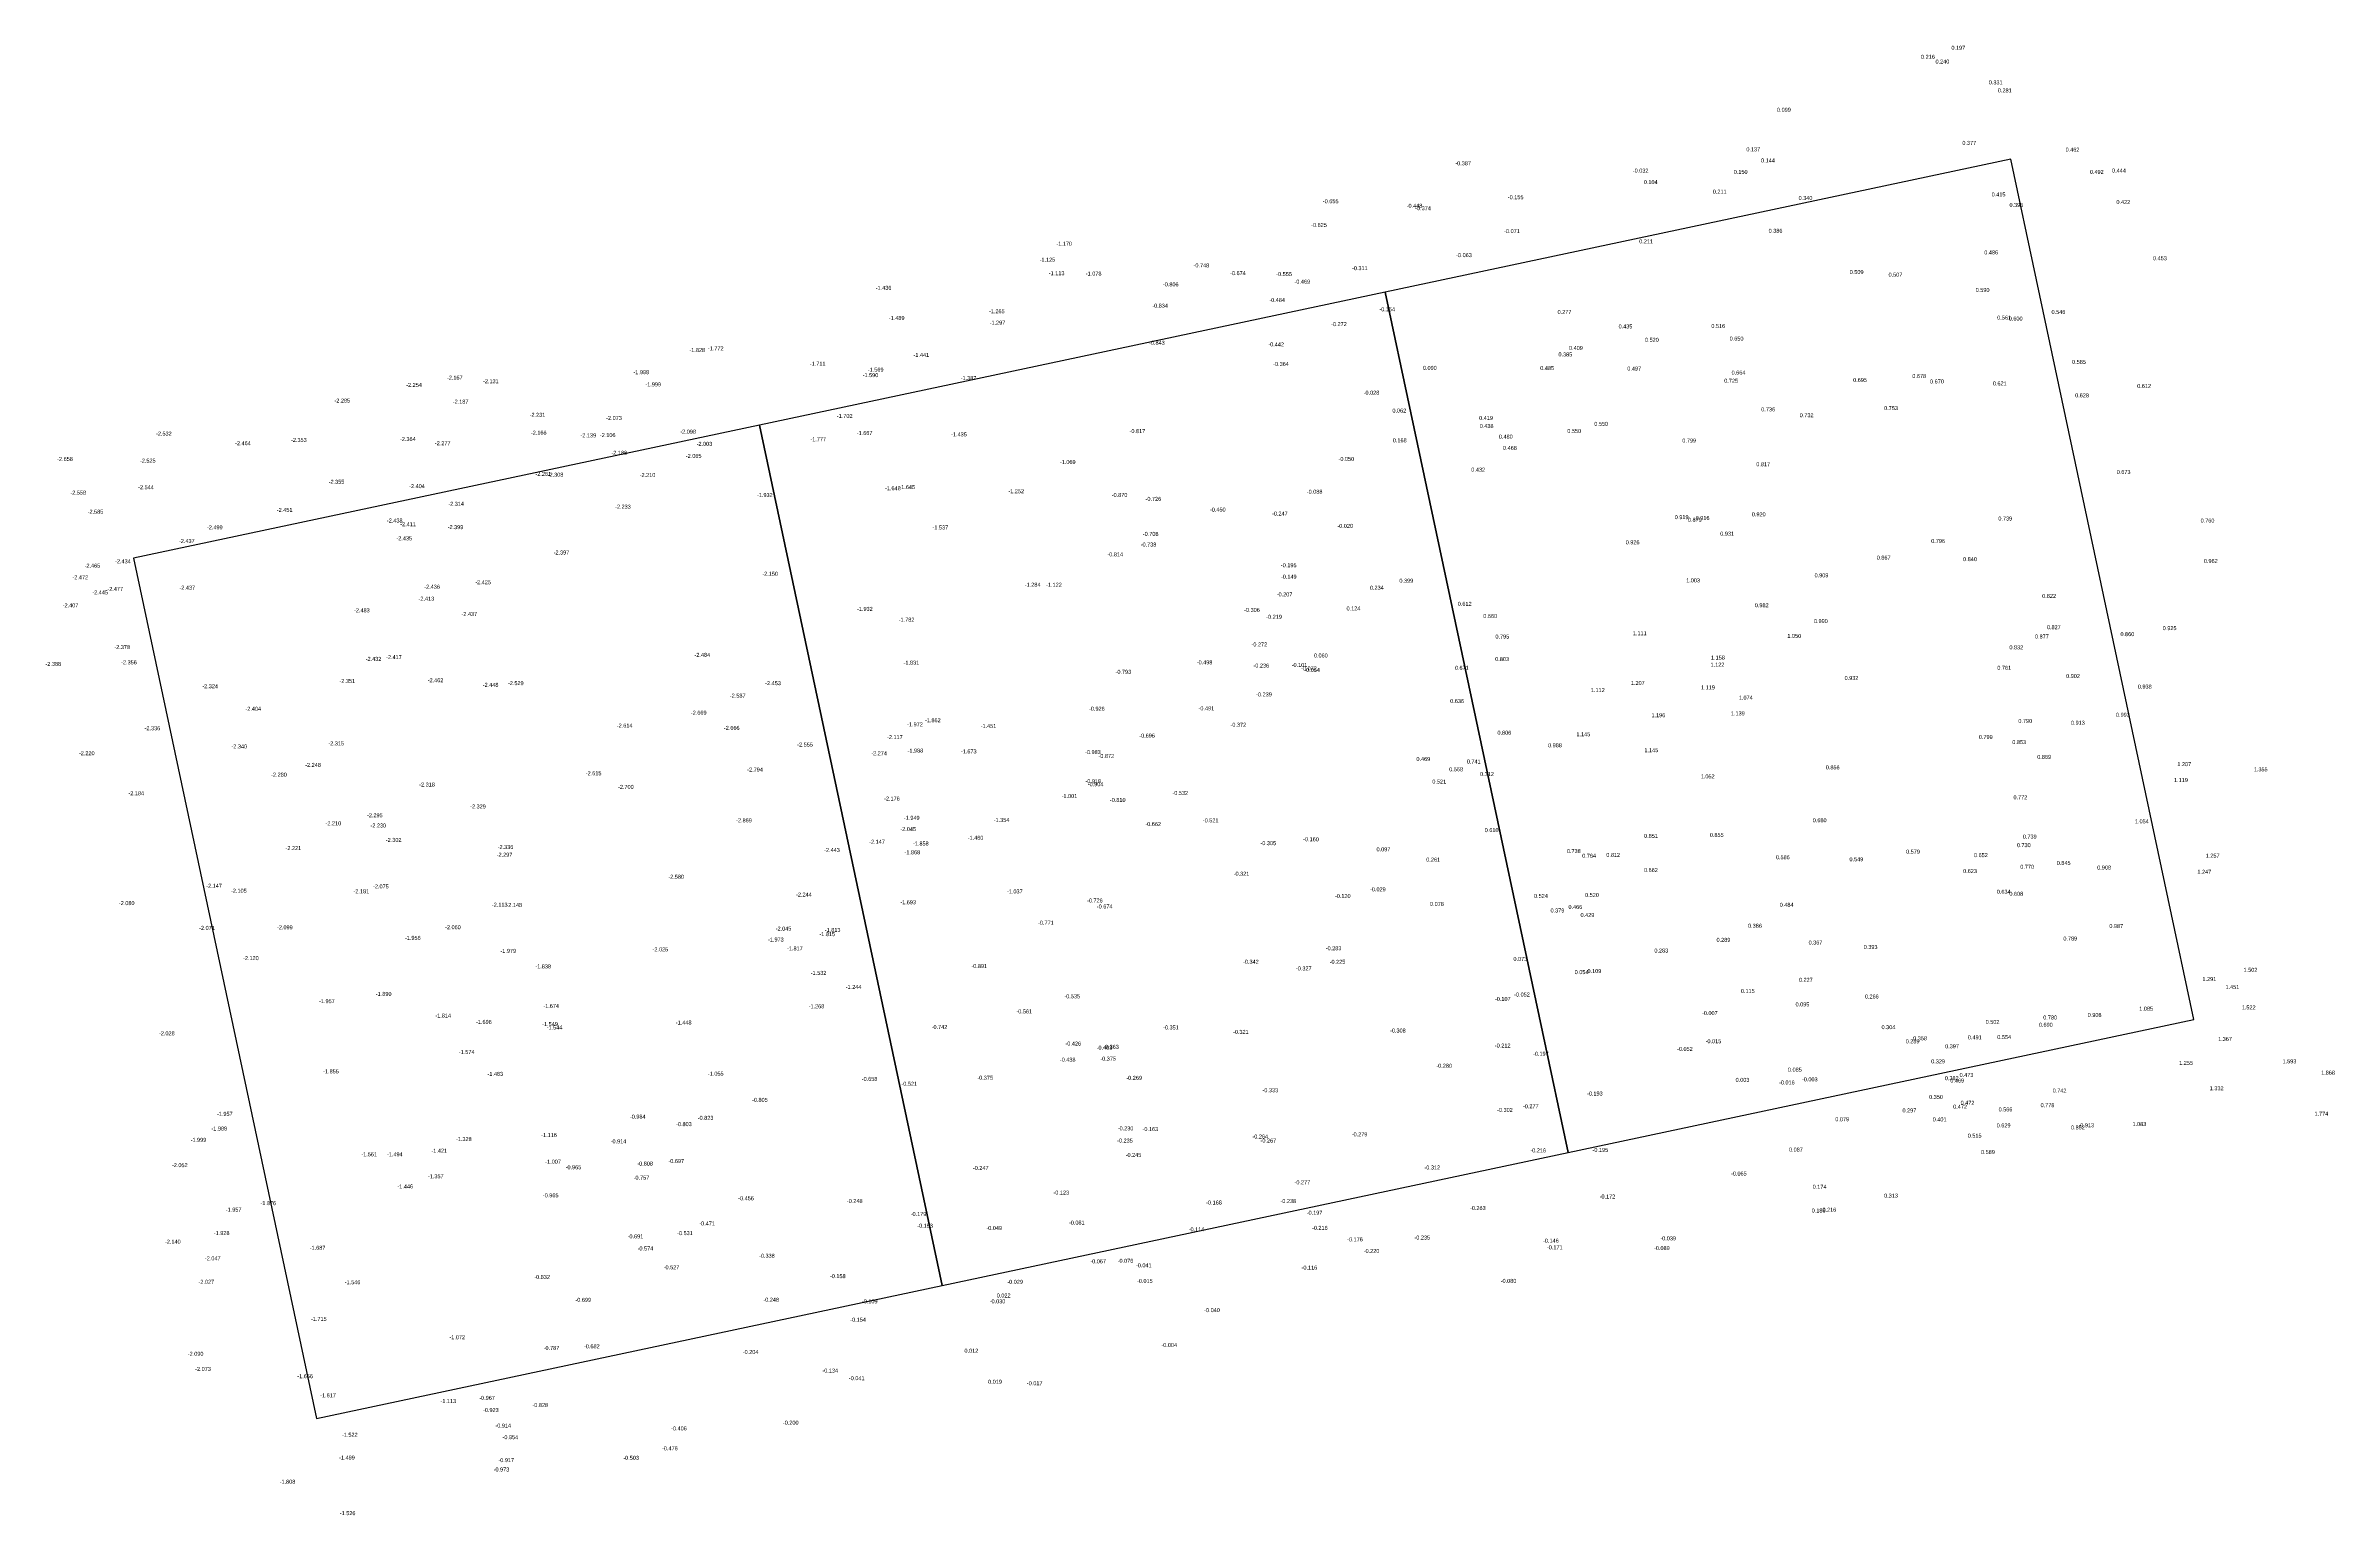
# Model space of a CAD drawing. Header units: metres. Extents: x 466 to 752, y 288 to 472.
import ezdxf

# ---------------------------------------------------------------- set-up
doc = ezdxf.new("R2010")
doc.units = ezdxf.units.M
doc.layers.add('CAO DO HIEN TRANG', color=7, linetype='Continuous')
doc.layers.add('RANH KHU DAT', color=7, linetype='Continuous')

msp = doc.modelspace()

# ---------------------------------------------------------------- linework, layer by layer
at = {"layer": 'RANH KHU DAT'}
for points in [[(656.5, 333.27), (734.76, 349.9), (711.89, 457.5), (633.63, 440.86)], [(578.25, 316.63), (656.5, 333.27), (633.63, 440.86), (555.38, 424.23)], [(500, 300), (578.25, 316.63), (555.38, 424.23), (477.13, 407.6)]]:
    msp.add_lwpolyline(points, close=True, dxfattribs=at)

# ---------------------------------------------------------------- texts
at = {"layer": 'CAO DO HIEN TRANG'}
for s, p in [('0.216', (700.64, 470.04)), ('0.240', (702.45, 469.45)), ('0.197', (704.44, 471.17)), ('0.331', (709.11, 466.84)), ('0.099', (682.63, 463.42)), ('0.281', (710.25, 465.84)), ('0.137', (678.8, 458.47)), ('0.377', (705.81, 459.28)), ('0.462', (718.72, 458.43)), ('-0.387', (642.4, 456.73)), ('-0.032', (664.6, 455.81)), ('0.150', (677.22, 455.65)), ('0.144', (680.64, 457.08)), ('0.492', (721.75, 455.65)), ('0.444', (724.53, 455.82)), ('-0.655', (625.84, 451.98)), ('-0.155', (648.97, 452.48)), ('0.104', (665.97, 454.37)), ('0.211', (674.6, 453.18)), ('0.340', (685.33, 452.39)), ('0.415', (709.47, 452.83)), ('0.422', (725.07, 451.88)), ('-0.625', (624.38, 449.01)), ('-0.448', (636.32, 451.41)), ('-0.374', (637.39, 451.11)), ('0.395', (711.7, 451.52)), ('-1.170', (592.51, 446.67)), ('-0.071', (648.51, 448.25)), ('0.211', (665.4, 446.96)), ('0.386', (681.58, 448.28)), ('-1.125', (590.42, 444.67)), ('-0.748', (609.67, 443.96)), ('-0.311', (629.48, 443.61)), ('-0.063', (642.51, 445.24)), ('0.509', (691.72, 443.12)), ('0.486', (708.55, 445.58)), ('0.453', (729.65, 444.85)), ('-1.436', (569.93, 441.15)), ('-1.113', (591.57, 442.98)), ('-1.078', (596.2, 442.93)), ('-0.806', (605.84, 441.58)), ('-0.674', (614.24, 442.99)), ('-0.555', (620.01, 442.87)), ('-0.469', (622.29, 441.92)), ('0.507', (696.58, 442.79)), ('0.590', (707.47, 440.88)), ('-1.489', (571.57, 437.38)), ('-1.265', (584.09, 438.22)), ('-0.834', (604.51, 438.92)), ('-0.484', (619.14, 439.63)), ('-0.154', (632.91, 438.47)), ('0.277', (655.19, 438.12)), ('0.561', (710.17, 437.42)), ('0.546', (716.96, 438.13)), ('-1.297', (584.17, 436.8)), ('-0.272', (626.87, 436.61)), ('0.435', (662.82, 436.32)), ('0.520', (666.12, 434.65)), ('0.516', (674.42, 436.37)), ('0.650', (676.71, 434.8)), ('0.600', (711.61, 437.31)), ('-1.828', (546.63, 433.37)), ('-1.772', (548.94, 433.58)), ('-1.711', (561.69, 431.66)), ('-1.441', (574.65, 432.76)), ('-0.843', (604.11, 434.28)), ('-0.442', (619.02, 434.07)), ('-0.364', (619.63, 431.63)), ('0.385', (655.3, 432.82)), ('0.409', (656.62, 433.63)), ('0.585', (719.53, 431.89)), ('-2.254', (511.22, 429.01)), ('-2.167', (516.31, 429.92)), ('-2.131', (520.82, 429.47)), ('-1.998', (539.63, 430.6)), ('-1.999', (541.12, 429.07)), ('-1.590', (568.29, 430.23)), ('-1.569', (568.94, 430.91)), ('-1.387', (580.55, 429.86)), ('0.090', (638.35, 431.14)), ('0.485', (653.02, 431.11)), ('0.497', (663.91, 431.05)), ('0.725', (676.03, 429.53)), ('0.664', (676.95, 430.54)), ('0.695', (692.15, 429.63)), ('0.678', (699.55, 430.12)), ('0.670', (701.77, 429.44)), ('0.621', (709.62, 429.19)), ('0.612', (727.67, 428.87)), ('-2.285', (502.24, 427.05)), ('-2.187', (517.04, 426.91)), ('-0.028', (630.94, 428.04)), ('0.736', (680.66, 425.95)), ('0.753', (696.02, 426.11)), ('0.628', (719.91, 427.7)), ('-2.231', (526.65, 425.27)), ('-2.166', (526.81, 423.03)), ('-2.073', (536.22, 424.88)), ('-2.098', (545.49, 423.17)), ('-1.702', (565.07, 425.13)), ('-0.817', (601.67, 423.23)), ('0.062', (634.54, 425.8)), ('0.419', (645.38, 424.88)), ('0.438', (645.45, 423.87)), ('0.550', (656.41, 423.25)), ('0.550', (659.78, 424.14)), ('0.732', (685.47, 425.22)), ('-2.532', (479.93, 422.92)), ('-2.464', (489.82, 421.72)), ('-2.353', (496.81, 422.13)), ('-2.364', (510.44, 422.24)), ('-2.277', (514.8, 421.72)), ('-2.139', (533.01, 422.7)), ('-2.106', (535.43, 422.73)), ('-2.188', (536.87, 420.52)), ('-2.003', (547.53, 421.64)), ('-1.777', (561.75, 422.2)), ('-1.667', (567.56, 422.99)), ('-1.435', (579.36, 422.82)), ('0.168', (634.59, 422.08)), ('0.480', (647.85, 422.54)), ('0.468', (648.37, 421.13)), ('0.799', (670.79, 422.04)), ('-2.658', (467.57, 419.75)), ('-2.525', (477.92, 419.54)), ('-2.261', (527.37, 417.88)), ('-2.308', (528.91, 417.78)), ('-2.210', (540.41, 417.75)), ('-2.065', (546.18, 420.13)), ('-1.069', (592.96, 419.37)), ('-0.050', (627.8, 419.75)), ('0.432', (644.4, 418.41)), ('0.817', (680.04, 419.09)), ('0.673', (725.11, 418.12)), ('-2.558', (469.22, 415.54)), ('-2.544', (477.69, 416.21)), ('-2.355', (501.52, 416.89)), ('-2.404', (511.59, 416.35)), ('-1.932', (555.08, 415.23)), ('-1.648', (571.09, 416.09)), ('-1.645', (572.88, 416.23)), ('-1.252', (586.51, 415.71)), ('-0.870', (599.44, 415.25)), ('-0.726', (603.67, 414.76)), ('-0.088', (623.83, 415.65)), ('-2.585', (471.38, 413.15)), ('-2.451', (495.04, 413.38)), ('-2.438', (508.8, 412.05)), ('-2.411', (510.47, 411.59)), ('-2.314', (516.48, 414.14)), ('-2.233', (537.34, 413.78)), ('-0.450', (611.72, 413.42)), ('-0.247', (619.48, 412.92)), ('0.919', (669.84, 412.47)), ('0.879', (671.49, 412.14)), ('0.916', (672.46, 412.36)), ('0.920', (679.48, 412.83)), ('0.739', (710.31, 412.3)), ('0.760', (735.6, 412.04)), ('-2.437', (482.8, 409.49)), ('-2.499', (486.3, 411.2)), ('-2.435', (509.99, 409.82)), ('-2.399', (516.4, 411.22)), ('-1.537', (577.03, 411.18)), ('-0.738', (603.06, 409.05)), ('-0.708', (603.33, 410.38)), ('-0.020', (627.65, 411.38)), ('0.926', (663.71, 409.33)), ('0.931', (675.53, 410.41)), ('0.796', (701.91, 409.49)), ('-2.465', (471, 406.4)), ('-2.434', (474.81, 406.95)), ('-2.397', (529.65, 408.05)), ('-0.814', (598.9, 407.82)), ('-0.195', (620.59, 406.46)), ('0.867', (695.1, 407.41)), ('0.840', (705.9, 407.22)), ('0.962', (736.01, 406.98)), ('-2.472', (469.48, 404.94)), ('-2.445', (471.96, 403.06)), ('-2.477', (473.85, 403.49)), ('-2.437', (482.86, 403.66)), ('-2.436', (513.47, 403.77)), ('-2.425', (519.85, 404.33)), ('-2.150', (555.74, 405.39)), ('-1.284', (588.57, 404.02)), ('-1.122', (591.24, 404.02)), ('-0.149', (620.6, 405.02)), ('0.234', (631.72, 403.64)), ('0.399', (635.41, 404.52)), ('1.003', (671.27, 404.56)), ('0.909', (687.33, 405.2)), ('-2.407', (468.26, 401.44)), ('-2.483', (504.69, 400.82)), ('-2.413', (512.76, 402.28)), ('-2.437', (518.13, 400.36)), ('-1.932', (567.59, 401)), ('-0.306', (616, 400.87)), ('-0.207', (620.07, 402.81)), ('0.124', (628.8, 401.05)), ('0.612', (642.71, 401.63)), ('0.982', (679.85, 401.46)), ('0.822', (715.79, 402.62)), ('-1.782', (572.81, 399.65)), ('-0.219', (618.76, 400.01)), ('0.660', (645.9, 400.11)), ('0.795', (647.42, 397.54)), ('1.111', (664.61, 397.96)), ('1.050', (683.93, 397.62)), ('0.990', (687.25, 399.47)), ('0.877', (714.89, 397.55)), ('0.827', (716.38, 398.71)), ('0.860', (725.58, 397.84)), ('0.925', (730.86, 398.59)), ('-2.378', (474.72, 396.22)), ('-2.432', (506.15, 394.75)), ('-2.417', (508.7, 394.97)), ('-2.484', (547.27, 395.25)), ('-0.272', (616.92, 396.55)), ('0.060', (624.72, 395.17)), ('0.803', (647.39, 394.72)), ('1.158', (674.38, 394.91)), ('0.832', (711.69, 396.19)), ('-2.388', (466.11, 394.12)), ('-2.356', (475.57, 394.31)), ('-2.351', (502.87, 391.98)), ('-2.462', (513.9, 392.08)), ('-2.529', (523.94, 391.71)), ('-2.453', (556.11, 391.71)), ('-1.831', (573.41, 394.28)), ('-0.793', (599.92, 393.13)), ('-0.498', (610.07, 394.31)), ('-0.236', (617.16, 393.91)), ('-0.101', (621.94, 393.99)), ('-0.072', (623.12, 393.56)), ('-0.054', (623.52, 393.37)), ('0.671', (642.35, 393.63)), ('1.207', (664.36, 391.74)), ('1.122', (674.32, 394.02)), ('0.932', (691.08, 392.36)), ('0.761', (710.18, 393.63)), ('0.902', (718.78, 392.6)), ('-2.324', (485.72, 391.33)), ('-2.448', (520.79, 391.5)), ('-2.587', (551.69, 390.15)), ('-0.239', (617.5, 390.3)), ('0.636', (641.76, 389.47)), ('1.112', (659.36, 390.84)), ('1.119', (673.13, 391.17)), ('1.074', (677.86, 389.9)), ('0.938', (727.75, 391.28)), ('-2.336', (478.5, 386.07)), ('-2.404', (491.11, 388.51)), ('-2.614', (537.55, 386.4)), ('-2.669', (546.81, 388.01)), ('-2.666', (550.94, 386.12)), ('-1.972', (573.86, 386.56)), ('-1.862', (576.09, 387.07)), ('-1.451', (583.05, 386.35)), ('-0.926', (596.6, 388.51)), ('-0.491', (610.29, 388.56)), ('-0.372', (614.29, 386.51)), ('1.196', (666.93, 387.7)), ('1.139', (676.87, 387.93)), ('0.790', (712.81, 386.98)), ('0.913', (719.39, 386.76)), ('0.993', (725.02, 387.76)), ('-2.340', (489.36, 383.8)), ('-2.315', (501.48, 384.18)), ('-2.555', (560.11, 384.03)), ('-2.117', (571.34, 384.96)), ('-1.988', (573.91, 383.27)), ('-1.673', (580.58, 383.17)), ('-0.983', (596.11, 383.09)), ('-0.696', (602.88, 385.15)), ('0.806', (647.67, 385.51)), ('0.988', (654, 383.94)), ('1.145', (657.55, 385.32)), ('1.145', (666.05, 383.33)), ('0.799', (707.87, 384.98)), ('0.853', (712.05, 384.34)), ('-2.220', (470.29, 382.95)), ('-2.280', (494.33, 380.27)), ('-2.248', (498.59, 381.49)), ('-2.615', (533.67, 380.44)), ('-2.794', (553.86, 380.9)), ('-2.274', (569.37, 382.94)), ('-0.872', (597.78, 382.6)), ('0.469', (637.54, 382.22)), ('0.568', (641.64, 380.94)), ('0.741', (643.84, 381.91)), ('0.712', (645.5, 380.34)), ('0.856', (688.73, 381.18)), ('0.869', (715.17, 382.49)), ('1.207', (732.69, 381.58)), ('1.355', (742.25, 380.93)), ('-2.184', (476.47, 377.94)), ('-2.318', (512.84, 379.03)), ('-2.700', (537.7, 378.74)), ('-2.176', (570.97, 377.28)), ('-1.001', (593.17, 377.59)), ('-0.918', (596.15, 379.45)), ('-0.904', (596.44, 379.07)), ('-0.532', (607.03, 377.98)), ('0.521', (639.53, 379.4)), ('1.052', (673.1, 380.05)), ('0.772', (712.2, 377.43)), ('1.119', (732.28, 379.6)), ('-2.295', (506.31, 375.19)), ('-2.329', (519.21, 376.29)), ('-2.869', (552.47, 374.55)), ('-1.949', (573.45, 374.87)), ('-1.354', (584.68, 374.6)), ('-0.810', (599.21, 377.11)), ('-0.521', (610.83, 374.55)), ('0.680', (687.1, 374.57)), ('1.054', (727.39, 374.43)), ('-2.210', (501.13, 374.18)), ('-2.230', (506.75, 373.91)), ('-2.302', (508.67, 372.11)), ('-2.147', (569.11, 371.88)), ('-2.045', (573.01, 373.46)), ('-1.858', (574.59, 371.66)), ('-1.460', (581.43, 372.38)), ('-0.662', (603.64, 374.09)), ('-0.305', (618.04, 371.7)), ('-0.160', (623.38, 372.19)), ('0.610', (646.08, 373.33)), ('0.851', (666.01, 372.61)), ('0.855', (674.23, 372.73)), ('0.739', (713.37, 372.52)), ('-2.221', (496.12, 371.08)), ('-2.297', (522.53, 370.25)), ('-2.336', (522.65, 371.22)), ('-2.443', (563.48, 370.85)), ('-1.868', (573.53, 370.56)), ('0.097', (632.55, 370.93)), ('0.261', (638.77, 369.64)), ('0.738', (656.36, 370.71)), ('0.764', (658.27, 370.12)), ('0.812', (661.28, 370.23)), ('0.586', (682.49, 369.94)), ('0.549', (691.69, 369.69)), ('0.579', (698.77, 370.64)), ('0.652', (707.26, 370.2)), ('0.730', (712.62, 371.45)), ('0.770', (713.05, 368.75)), ('0.845', (717.61, 369.22)), ('0.908', (722.67, 368.65)), ('1.257', (736.24, 370.14)), ('-2.147', (486.21, 366.37)), ('-2.075', (507.07, 366.29)), ('-2.580', (543.99, 367.5)), ('-0.321', (614.69, 367.88)), ('-0.029', (631.74, 365.93)), ('0.662', (666, 368.34)), ('0.623', (705.9, 368.21)), ('1.247', (735.2, 368.12)), ('-2.080', (475.28, 364.2)), ('-2.105', (489.31, 365.75)), ('-2.181', (504.63, 365.68)), ('-2.113', (521.93, 364)), ('-2.148', (523.75, 363.97)), ('-2.244', (559.96, 365.27)), ('-1.693', (573, 364.31)), ('-1.037', (586.34, 365.66)), ('-0.726', (596.35, 364.53)), ('-0.674', (597.58, 363.78)), ('-0.120', (627.35, 365.1)), ('0.078', (639.24, 364.1)), ('0.524', (652.25, 365.1)), ('0.379', (654.31, 363.28)), ('0.466', (656.55, 363.73)), ('0.520', (658.63, 365.22)), ('0.484', (682.97, 363.99)), ('0.634', (710.11, 365.62)), ('0.608', (711.69, 365.37)), ('-2.071', (485.32, 361.11)), ('-2.099', (495.06, 361.18)), ('-2.060', (516.08, 361.19)), ('-2.045', (557.42, 361.02)), ('-1.815', (562.89, 360.32)), ('-1.813', (563.56, 360.85)), ('-0.771', (590.23, 361.75)), ('0.429', (658.06, 362.71)), ('0.386', (679.01, 361.37)), ('0.987', (724.19, 361.33)), ('-2.120', (490.81, 357.32)), ('-1.956', (511.06, 359.86)), ('-1.979', (523, 358.23)), ('-2.025', (542.02, 358.42)), ('-1.973', (556.46, 359.65)), ('-1.817', (558.84, 358.54)), ('-0.283', (626.2, 358.56)), ('0.073', (649.67, 357.22)), ('0.283', (667.3, 358.27)), ('0.289', (675.07, 359.61)), ('0.367', (686.58, 359.27)), ('0.393', (693.47, 358.72)), ('0.789', (718.44, 359.77)), ('-1.838', (527.36, 356.29)), ('-1.532', (561.8, 355.48)), ('-0.891', (581.89, 356.33)), ('-0.342', (615.86, 356.87)), ('-0.327', (622.47, 356.03)), ('-0.225', (626.69, 356.86)), ('0.054', (657.33, 355.57)), ('0.109', (658.93, 355.7)), ('0.227', (685.37, 354.61)), ('1.291', (735.83, 354.7)), ('1.502', (740.97, 355.86)), ('-1.957', (500.32, 351.94)), ('-1.890', (507.42, 352.85)), ('-1.244', (566.18, 353.72)), ('-0.535', (593.52, 352.55)), ('-0.107', (647.36, 352.22)), ('-0.052', (649.76, 352.77)), ('0.115', (678.11, 353.21)), ('0.095', (684.95, 351.53)), ('0.266', (693.62, 352.52)), ('1.451', (738.71, 353.71)), ('-1.814', (514.86, 350.14)), ('-1.696', (519.95, 349.35)), ('-1.549', (528.22, 349.07)), ('-1.674', (528.36, 351.34)), ('-1.544', (528.78, 348.65)), ('-1.448', (544.94, 349.27)), ('-1.268', (561.54, 351.3)), ('-0.742', (576.92, 348.71)), ('-0.561', (587.52, 350.66)), ('-0.351', (605.86, 348.65)), ('-0.007', (673.25, 350.45)), ('0.304', (695.7, 348.69)), ('0.502', (708.72, 349.34)), ('0.690', (715.38, 348.99)), ('0.780', (715.92, 349.9)), ('0.908', (721.48, 350.22)), ('1.085', (727.93, 351)), ('1.522', (740.75, 351.16)), ('-2.028', (480.3, 347.92)), ('-0.426', (593.65, 346.64)), ('-0.403', (597.55, 346.12)), ('-0.363', (598.37, 346.23)), ('-0.321', (614.6, 348.1)), ('-0.308', (634.24, 348.27)), ('-0.212', (647.35, 346.39)), ('-0.052', (670.13, 345.97)), ('-0.015', (673.7, 346.93)), ('0.289', (698.72, 346.92)), ('0.358', (699.65, 347.3)), ('0.397', (703.65, 346.3)), ('0.491', (706.5, 347.41)), ('0.554', (710.17, 347.45)), ('1.367', (737.79, 347.21)), ('-1.855', (500.83, 343.16)), ('-1.574', (517.8, 345.58)), ('-0.438', (592.95, 344.62)), ('-0.375', (598.01, 344.75)), ('-0.280', (640.03, 343.86)), ('-0.197', (652.12, 345.36)), ('0.085', (684, 343.37)), ('0.329', (701.91, 344.41)), ('1.255', (732.92, 344.22)), ('1.593', (745.84, 344.42)), ('1.868', (750.67, 343)), ('-1.483', (521.38, 342.85)), ('-1.055', (548.94, 342.87)), ('-0.658', (568.18, 342.22)), ('-0.521', (573.14, 341.61)), ('-0.375', (582.63, 342.36)), ('-0.269', (601.26, 342.35)), ('-0.333', (618.29, 340.8)), ('-0.193', (658.87, 340.39)), ('0.003', (677.45, 342.1)), ('-0.016', (682.88, 341.77)), ('-0.003', (685.75, 342.16)), ('0.382', (703.61, 342.31)), ('0.469', (704.3, 342.01)), ('0.473', (705.46, 342.71)), ('0.742', (717.1, 340.75)), ('1.332', (736.74, 341.05)), ('-1.957', (487.55, 337.85)), ('-0.984', (539.19, 337.5)), ('-0.823', (547.67, 337.35)), ('-0.805', (554.46, 339.6)), ('-0.302', (647.63, 338.34)), ('-0.277', (650.86, 338.8)), ('0.079', (689.92, 337.17)), ('0.297', (698.32, 338.27)), ('0.350', (701.65, 339.96)), ('0.472', (704.66, 338.74)), ('0.472', (705.59, 339.23)), ('0.566', (710.34, 338.4)), ('0.778', (715.59, 338.93)), ('1.774', (749.84, 337.86)), ('-1.999', (484.26, 334.6)), ('-1.988', (486.86, 336.01)), ('-1.328', (517.44, 334.69)), ('-1.116', (528.1, 335.2)), ('-0.914', (536.78, 334.41)), ('-0.803', (544.96, 336.56)), ('-0.235', (600.11, 334.51)), ('-0.230', (600.19, 336.03)), ('-0.163', (603.29, 335.94)), ('-0.264', (617.03, 335.01)), ('-0.267', (618.05, 334.51)), ('-0.279', (629.45, 335.28)), ('0.401', (702.1, 337.15)), ('0.515', (706.48, 335.12)), ('0.629', (710.1, 336.4)), ('0.852', (719.39, 336.15)), ('0.913', (720.55, 336.42)), ('1.083', (727.08, 336.57)), ('-1.561', (505.6, 332.79)), ('-1.494', (508.81, 332.79)), ('-1.421', (514.37, 333.24)), ('-1.007', (528.6, 331.87)), ('-0.808', (540.11, 331.63)), ('-0.697', (544, 331.94)), ('-0.245', (601.18, 332.71)), ('-0.216', (651.79, 333.27)), ('-0.195', (659.56, 333.34)), ('0.087', (684.13, 333.37)), ('0.589', (708.14, 333.07)), ('-2.052', (481.92, 331.43)), ('-1.446', (510.12, 328.77)), ('-1.357', (513.93, 330.04)), ('-0.965', (531.15, 331.17)), ('-0.757', (539.65, 329.87)), ('-0.247', (582.08, 331.09)), ('-0.277', (622.3, 329.28)), ('-0.312', (638.54, 331.14)), ('-0.065', (676.88, 330.38)), ('0.174', (687.09, 328.73)), ('-1.957', (488.66, 325.87)), ('-1.876', (492.99, 326.68)), ('-0.965', (528.3, 327.66)), ('-0.456', (552.73, 327.29)), ('-0.248', (566.32, 326.95)), ('-0.123', (592.15, 328)), ('-0.168', (611.25, 326.76)), ('-0.238', (620.54, 326.94)), ('-0.263', (644.24, 326.07)), ('-0.172', (660.45, 327.51)), ('0.186', (686.97, 325.76)), ('0.216', (688.31, 325.86)), ('0.313', (696.02, 327.62)), ('-1.928', (487.16, 322.95)), ('-0.531', (545.09, 322.93)), ('-0.471', (547.86, 324.14)), ('-0.179', (574.3, 325.32)), ('-0.153', (575.12, 323.86)), ('-0.049', (583.76, 323.57)), ('-0.081', (594.09, 324.25)), ('-0.114', (609.06, 323.4)), ('-0.197', (623.82, 325.48)), ('-0.216', (624.48, 323.59)), ('-2.140', (481.05, 321.86)), ('-1.687', (499.15, 321.1)), ('-0.691', (538.9, 322.52)), ('-0.574', (540.15, 321.01)), ('-0.338', (555.34, 320.1)), ('-0.176', (628.88, 322.15)), ('-0.220', (630.95, 320.7)), ('-0.235', (637.29, 322.38)), ('-0.146', (653.37, 321.99)), ('-0.171', (653.86, 321.15)), ('-0.089', (667.25, 321.06)), ('-0.039', (668.04, 322.28)), ('-2.047', (486.04, 319.78)), ('-0.832', (527.23, 317.45)), ('-0.527', (543.41, 318.66)), ('-0.158', (564.2, 317.55)), ('-0.067', (596.76, 319.41)), ('-0.076', (600.18, 319.47)), ('-0.041', (602.47, 318.9)), ('-0.116', (623.18, 318.62)), ('-2.027', (485.24, 316.85)), ('-1.546', (503.53, 316.79)), ('-0.699', (532.37, 314.59)), ('-0.248', (555.88, 314.6)), ('-0.109', (568.2, 314.39)), ('-0.030', (584.18, 314.4)), ('0.022', (585.06, 315.13)), ('-0.029', (586.38, 316.84)), ('-0.015', (602.6, 316.95)), ('-0.080', (648.08, 316.96)), ('-1.715', (499.31, 312.2)), ('-0.154', (566.74, 312.11)), ('-0.040', (611, 313.3)), ('-1.072', (516.62, 309.91)), ('-0.787', (528.4, 308.57)), ('-0.682', (533.45, 308.78)), ('-0.004', (605.65, 308.94)), ('-2.090', (483.9, 307.84)), ('-2.073', (484.83, 305.95)), ('-0.204', (553.3, 308.07)), ('-0.134', (563.26, 305.74)), ('0.012', (581.02, 308.22)), ('-1.666', (497.59, 305.04)), ('-0.041', (566.57, 304.79)), ('0.019', (583.98, 304.34)), ('-0.017', (588.83, 304.16)), ('-1.617', (500.46, 302.64)), ('-1.113', (515.5, 301.93)), ('-0.967', (520.35, 302.33)), ('-0.923', (520.82, 300.81)), ('-0.828', (527, 301.43)), ('-1.522', (503.18, 297.71)), ('-0.914', (522.37, 298.86)), ('-0.954', (523.26, 297.41)), ('-0.406', (544.34, 298.51)), ('-0.200', (558.32, 299.23)), ('-1.499', (502.83, 294.86)), ('-0.917', (522.74, 294.54)), ('-0.503', (538.36, 294.83)), ('-0.476', (543.21, 296.01)), ('-1.808', (495.39, 291.84)), ('-0.973', (522.15, 293.37)), ('-1.526', (502.91, 287.91))]:
    msp.add_text(s, height=0.5, dxfattribs=at).set_placement(p)

doc.saveas('drawing.dxf')
